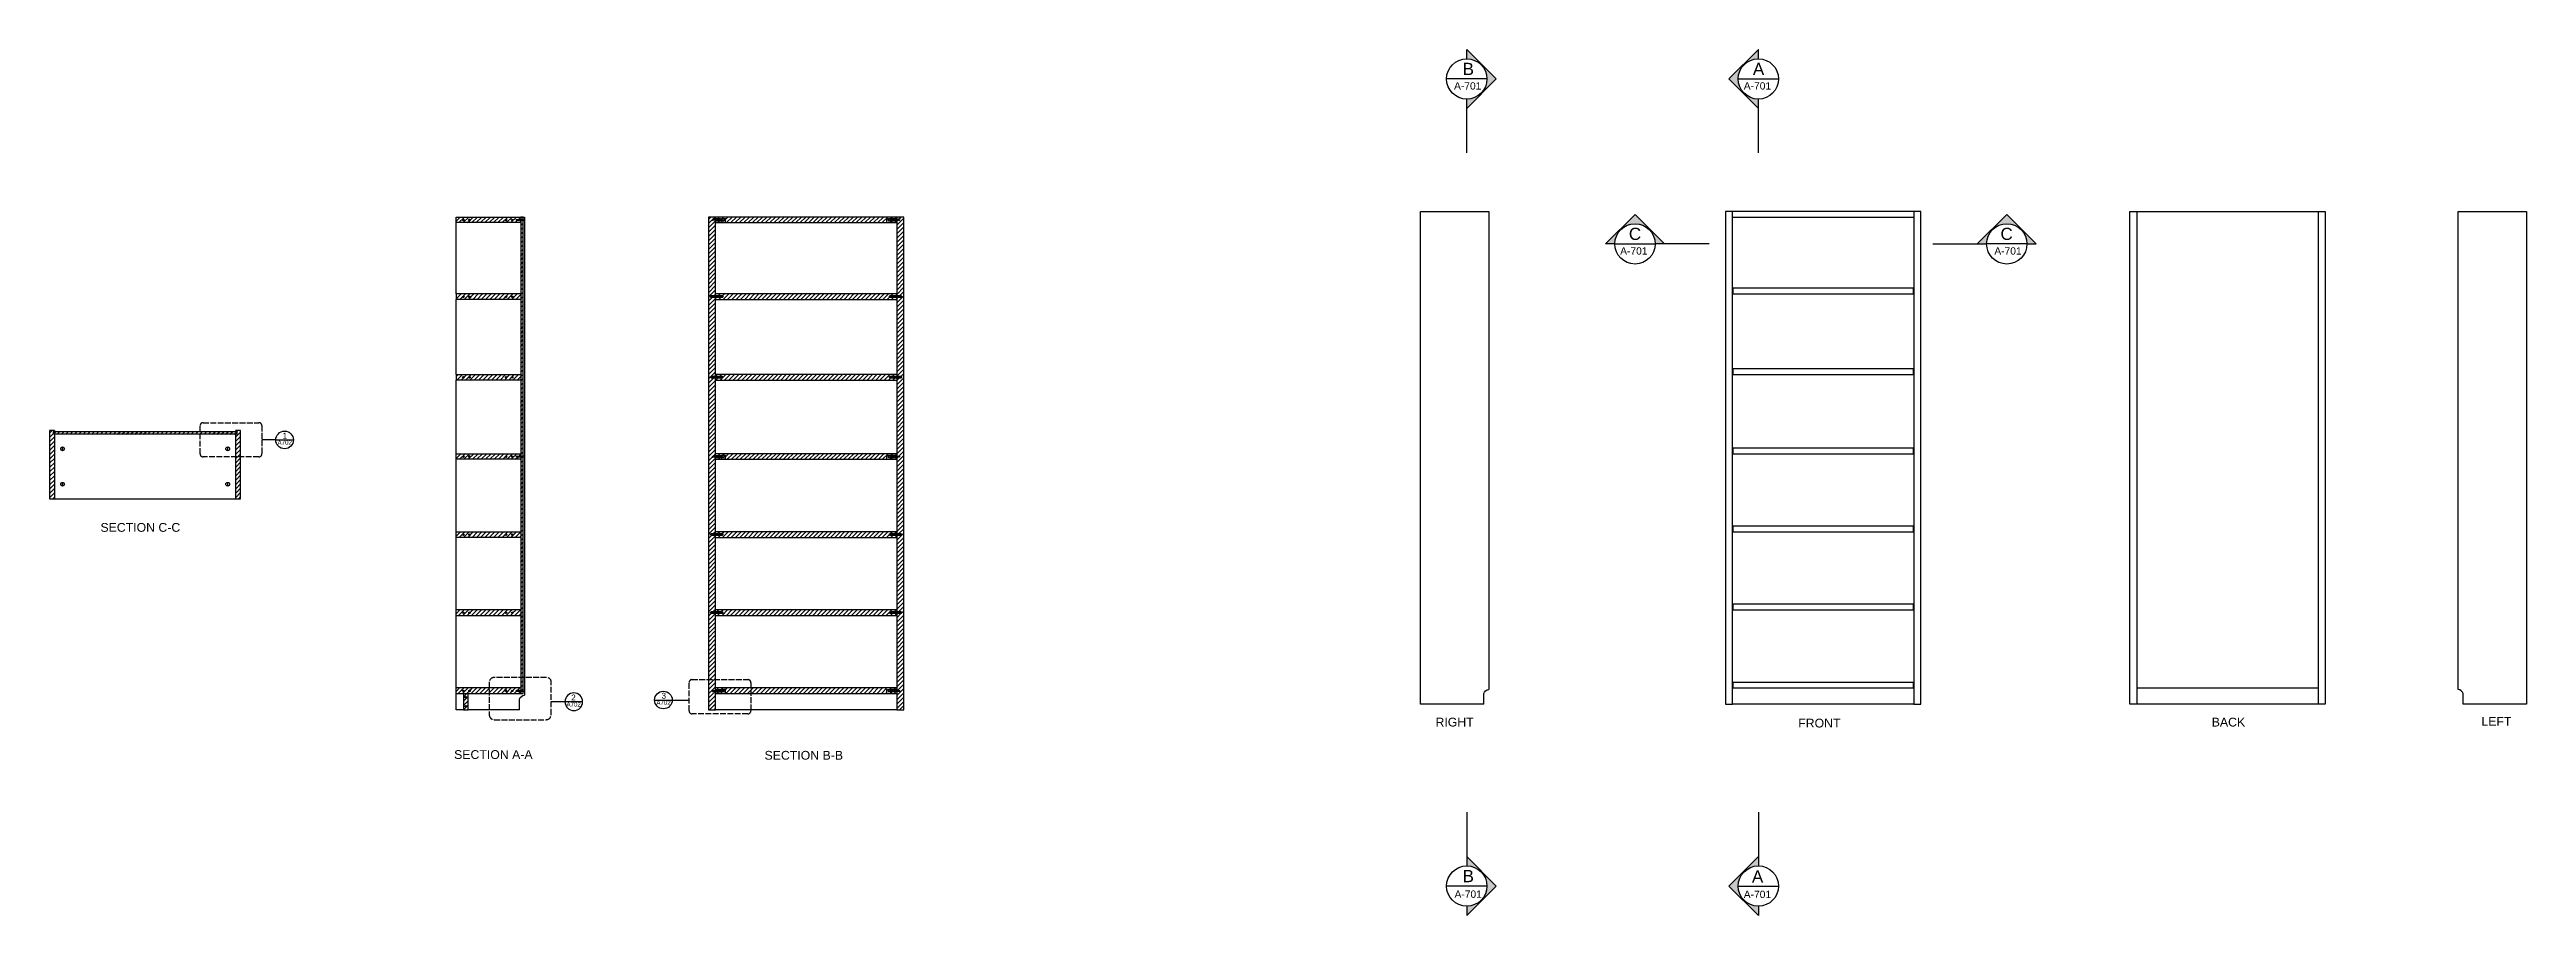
# Model space of a CAD drawing. Header units: millimetres. Extents: x 511 to 2734, y -757 to 739.
# Drawn here: x 511 to 1526, y 148 to 503 of the extents above; entities that cross this region are included whole.
import ezdxf

# ---------------------------------------------------------------- set-up
doc = ezdxf.new("R2010")
doc.units = ezdxf.units.MM
doc.header["$MEASUREMENT"] = 0
doc.linetypes.add('ACAD_ISO02W100', pattern=[15, 12, -3])
doc.linetypes.add('ACAD_ISO04W100', pattern=[30, 24, -3, 0, -3])
for name, color, linetype in [('A-LINE', 200, 'Continuous'), ('A-SECT-LINE', 5, 'Continuous'), ('A-SECTION', 254, 'Continuous'), ('A-SECTION-1', 253, 'Continuous'), ('A-SECTION-2', 252, 'Continuous'), ('DETAILS', 2, 'Continuous'), ('G-ANNO-LOGO', 3, 'Continuous'), ('G-ANNO-SIMBOLS', 4, 'Continuous'), ('G-ANNO-TEXT', 3, 'Continuous'), ('LINE', 4, 'Continuous')]:
    doc.layers.add(name, color=color, linetype=linetype)
doc.styles.add('ARIAL', font='arial.ttf')
doc.styles.add('ARIAL-BOLD', font='')
doc.styles.get("Standard").update_dxf_attribs({"font": 'arial.ttf'})
doc.styles.get('ARIAL-BOLD').set_extended_font_data('Arial', bold=True)

msp = doc.modelspace()

# ---------------------------------------------------------------- texts
at = {"layer": 'G-ANNO-LOGO'}
for s, width, insert, char_height, attachment_point, rotation in [('B', 187.459, (1090, 492.1), 5, 7, 360), ('A', 187.459, (1213.5, 492.1), 5, 9, 0), ('A-701', 295.553, (1086.5, 486.1), 3, 7, 360), ('A-701', 295.553, (1216.3, 486.1), 3, 9, 0), ('C', 187.459, (1163.1, 429.5), 5, 3, 360), ('C', 187.459, (1310.2, 429.5), 5, 1, 0), ('A-701', 295.553, (1165.7, 421.5), 3, 3, 360), ('A-701', 295.553, (1307.7, 421.5), 3, 1, 0), ('B', 187.459, (1090, 166.3), 5, 1, 0), ('A', 187.459, (1213.1, 166.1), 5, 3, 360), ('A-701', 295.553, (1086.7, 157.9), 3, 1, 0), ('A-701', 295.553, (1216.3, 157.8), 3, 3, 360)]:
    msp.add_mtext_dynamic_manual_height_columns(s, width=width, gutter_width=12.5, heights=[0], dxfattribs=dict(at, insert=insert, char_height=char_height, attachment_point=attachment_point, rotation=rotation))
at = {"layer": 'G-ANNO-SIMBOLS', "char_height": 2.41, "style": 'ARIAL'}
for s, insert, attachment_point in [('1', (606.9, 345.5), 1), ('2', (726.9, 238.2), 3), ('3', (762, 238.9), 1)]:
    msp.add_mtext_dynamic_manual_height_columns(s, width=2.741, gutter_width=2.5, heights=[0], dxfattribs=dict(at, insert=insert, attachment_point=attachment_point))
at = {"layer": 'G-ANNO-SIMBOLS', "char_height": 1.81}
for insert, attachment_point in [((604.8, 342.4), 1), ((729, 235.1), 3), ((759.9, 235.8), 1)]:
    msp.add_mtext_dynamic_manual_height_columns('A702', width=1.705, gutter_width=12.5, heights=[0], dxfattribs=dict(at, insert=insert, attachment_point=attachment_point))
at = {"layer": 'G-ANNO-TEXT', "linetype": 'ACAD_ISO02W100', "insert": (532.3, 308.5), "char_height": 3.6, "attachment_point": 1, "style": 'ARIAL-BOLD'}
msp.add_mtext_dynamic_manual_height_columns('{\\fArial|b0|i0|c0|p34;SECTION C-C}', width=109.763, gutter_width=367.7, heights=[0], dxfattribs=at)
at = {"layer": 'G-ANNO-TEXT', "char_height": 3.6, "attachment_point": 1, "style": 'ARIAL-BOLD'}
for s, width, heights, insert in [('{\\fArial|b0|i0|c0|p34;RIGHT}', 32.521, [0], (1078.9, 228.7)), ('{\\fArial|b0|i0|c0|p34;BACK}', 102.034, [0], (1396.7, 228.7)), ('{\\fArial|b0|i0|c0|p34;LEFT}', 76.222, [0], (1507.1, 229)), ('{\\fArial|b0|i0|c0|p34;SECTION A-A}', 111.061, [3.73], (677.1, 215.4)), ('{\\fArial|b0|i0|c0|p34;SECTION B-B}', 262.629, [0], (804.2, 215.1))]:
    msp.add_mtext_dynamic_manual_height_columns(s, width=width, gutter_width=367.7, heights=heights, dxfattribs=dict(at, insert=insert))
at = {"layer": 'G-ANNO-TEXT', "color": 177, "true_color": 0x293189, "insert": (1227.4, 228.3), "char_height": 3.6, "attachment_point": 1, "style": 'ARIAL-BOLD'}
msp.add_mtext_dynamic_manual_height_columns('{\\fArial|b0|i0|c0|p34;\\C256;FRONT}', width=55.727, gutter_width=367.7, heights=[0], dxfattribs=at)

# ---------------------------------------------------------------- blocks, each defined once
blk = doc.blocks.new('tassello legno')
for p, q in [((1660, 607), (1661, 608)), ((1660, 607), (1666, 607)), ((1660, 607), (1660, 560)), ((1661, 558), (1660, 560)), ((1660, 560), (1666, 560)), ((1665, 558), (1661, 558)), ((1666, 607), (1665, 608)), ((1665, 558), (1666, 560)), ((1666, 560), (1666, 607))]:
    blk.add_line(p, q)
at = {"linetype": 'Continuous'}
blk.add_line((1661, 608), (1665, 608), dxfattribs=at)
blk = doc.blocks.new('TASSELLO circonferenza')
at = {"layer": 'DETAILS', "linetype": 'Continuous'}
for radius in [0.3, 0.201]:
    blk.add_circle((1485.3, -73.7), radius, dxfattribs=at)
blk = doc.blocks.new('SIMBOL')
at = {"layer": 'G-ANNO-SIMBOLS'}
blk.add_line((500.64, 236.19), (494.64, 236.19), dxfattribs=at)
blk.add_circle((497.64, 236.19), 3, dxfattribs=at)
blk = doc.blocks.new('vite mensole')
at = {"layer": 'DETAILS'}
for p, q in [((636.7, 367.8), (636.1, 367.8)), ((636.1, 367.8), (636.1, 367.6)), ((636.7, 367.6), (636.1, 367.6)), ((636.8, 367.2), (636.1, 367.2)), ((636.1, 365), (636.1, 367.2)), ((636.4, 367.1), (636.1, 367.1)), ((636.1, 367.1), (636.1, 365)), ((636.2, 367.2), (636.2, 367.6)), ((636.6, 367.2), (636.2, 367.2)), ((636.4, 367.1), (636.4, 365)), ((636.8, 367.1), (636.5, 367.1)), ((636.5, 367.1), (636.5, 365)), ((636.6, 367.2), (636.6, 367.6)), ((636.7, 367.8), (636.7, 367.6)), ((636.7, 367.1), (636.7, 365)), ((636.8, 367.2), (636.8, 365)), ((636.8, 365), (636.1, 365)), ((636.4, 365), (636.1, 365)), ((636.2, 363.9), (636.2, 365)), ((636.6, 365), (636.2, 364.9)), ((636.6, 364.8), (636.2, 364.7)), ((636.6, 364.7), (636.2, 364.6)), ((636.6, 364.5), (636.2, 364.4)), ((636.6, 364.4), (636.2, 364.3)), ((636.6, 364.2), (636.2, 364.1)), ((636.6, 364.1), (636.2, 364)), ((636.6, 363.9), (636.3, 363.8)), ((636.6, 363.8), (636.3, 363.8)), ((636.8, 365), (636.5, 365)), ((636.6, 365), (636.6, 363.9))]:
    blk.add_line(p, q, dxfattribs=at)
for centre, start, end in [((636.3, 363.9), 180, 270), ((636.6, 363.9), 270, 360)]:
    blk.add_arc(centre, 0.05, start, end, dxfattribs=at)
blk = doc.blocks.new('fermavite')
at = {"layer": 'DETAILS'}
for p, q in [((854.2, 238.6), (854.2, 240.2)), ((854.2, 240.2), (855.8, 240.2)), ((854.2, 238.6), (855.8, 238.6)), ((854.8, 240), (854.8, 239.5)), ((855.7, 240.1), (854.9, 240.1)), ((854.9, 239.4), (855.7, 239.4)), ((855.7, 240.1), (855.7, 240)), ((855.7, 240), (855.8, 240)), ((855.7, 239.4), (855.7, 239.5)), ((855.7, 239.5), (855.8, 239.5)), ((855.8, 240), (855.8, 240.2)), ((855.8, 239.5), (855.8, 238.6))]:
    blk.add_line(p, q, dxfattribs=at)
for centre, start, end in [((854.9, 240), 90, 180), ((854.9, 239.5), 180, 270)]:
    blk.add_arc(centre, 0.1, start, end, dxfattribs=at)

# ---------------------------------------------------------------- hatches: boundary and pattern name
at = {"layer": 'A-SECTION'}
h = msp.add_hatch(dxfattribs=at)
h.set_pattern_fill('ANSI31', color=256, scale=10)
edge = h.paths.add_edge_path(flags=16)
edge.add_arc((683.4, 432.7), 0.3, 0, 360)
edge = h.paths.add_edge_path(flags=16)
edge.add_arc((680.9, 432.7), 0.3, 0, 360)
edge = h.paths.add_edge_path(flags=16)
edge.add_arc((698.4, 432.7), 0.3, 0, 360)
edge = h.paths.add_edge_path(flags=16)
edge.add_arc((700.9, 432.7), 0.3, 0, 360)
h.paths.add_polyline_path([(677.9, 402.4), (677.9, 400.1), (704.4, 400.1), (704.4, 402.4)])
edge = h.paths.add_edge_path(flags=16)
edge.add_arc((698.4, 401.2), 0.3, 0, 360)
edge = h.paths.add_edge_path(flags=16)
edge.add_arc((683.4, 401.2), 0.3, 0, 360)
edge = h.paths.add_edge_path(flags=16)
edge.add_arc((700.9, 401.2), 0.3, 0, 360)
edge = h.paths.add_edge_path(flags=16)
edge.add_arc((680.9, 401.2), 0.3, 0, 360)
h.paths.add_polyline_path([(703.4, 432.6), (703.3, 432.6), (703.3, 432.8), (703.4, 432.8)])
h.paths.add_polyline_path([(703.2, 432.8), (703.3, 432.8), (703.3, 432.6), (703.2, 432.6)])
h.paths.add_polyline_path([(703.1, 432.8), (703.2, 432.8), (703.2, 432.6), (703.1, 432.6)])
h.paths.add_polyline_path([(703, 432.8), (703.1, 432.8), (703.1, 432.6), (703, 432.6)])
h.paths.add_polyline_path([(677.9, 433.9), (677.9, 431.6), (704.4, 431.6), (704.4, 433.9)])
h = msp.add_hatch(dxfattribs=at)
h.set_pattern_fill('ANSI31', color=256, scale=10)
h.paths.add_polyline_path([(784.1, 367.9), (782.1, 367.9), (782.1, 368.4), (782.2, 368.5), (784.1, 368.5), (784.1, 400.9), (782.1, 400.9), (782.1, 401.4), (782.2, 401.5), (784.1, 401.5), (784.1, 432.5), (782.9, 432.5), (782.9, 433), (782.9, 432.9), (784.1, 432.9), (784.1, 433.9), (781.2, 433.9), (781.2, 231.9), (784.1, 231.9), (784.1, 239.5), (782.9, 239.5), (782.9, 239.9), (783, 239.9), (784.1, 239.9), (784.1, 271.4), (782.1, 271.4), (782.1, 271.9), (782.2, 272), (784.1, 272), (784.1, 303.4), (782.1, 303.4), (782.1, 303.9), (782.2, 304), (784.1, 304), (784.1, 335.5), (782.9, 335.5), (782.9, 336), (782.9, 335.9), (784.1, 335.9)])
h = msp.add_hatch(dxfattribs=at)
h.set_pattern_fill('ANSI31', color=256, scale=10)
h.paths.add_polyline_path([(861.2, 433.9), (858.3, 433.9), (858.3, 432.9), (859.5, 432.9), (859.5, 432.5), (858.3, 432.5), (858.3, 401.5), (860.3, 401.5), (860.3, 400.9), (858.3, 400.9), (858.3, 368.5), (860.3, 368.5), (860.3, 367.9), (858.3, 367.9), (858.3, 335.9), (859.5, 335.9), (859.5, 335.5), (858.3, 335.5), (858.3, 304), (860.3, 304), (860.3, 303.4), (858.3, 303.4), (858.3, 272), (860.3, 272), (860.3, 271.4), (858.3, 271.4), (858.3, 239.9), (860.3, 239.9), (860.2, 240), (859.5, 240), (859.5, 239.5), (859.4, 239.5), (859.5, 239.5), (858.3, 239.5), (858.3, 231.9), (861.2, 231.9)])
h = msp.add_hatch(dxfattribs=at)
h.set_pattern_fill('ANSI31', color=256, scale=10)
h.paths.add_polyline_path([(704.4, 369.4), (677.9, 369.4), (677.9, 367.1), (704.4, 367.1)])
edge = h.paths.add_edge_path(flags=16)
edge.add_arc((683.4, 368.2), 0.3, 0, 360)
edge = h.paths.add_edge_path(flags=16)
edge.add_arc((680.9, 368.2), 0.3, 0, 360)
edge = h.paths.add_edge_path(flags=16)
edge.add_arc((698.4, 368.2), 0.3, 0, 360)
edge = h.paths.add_edge_path(flags=16)
edge.add_arc((700.9, 368.2), 0.348, 0, 360)
h = msp.add_hatch(dxfattribs=at)
h.set_pattern_fill('ANSI31', color=256, scale=10)
edge = h.paths.add_edge_path(flags=16)
edge.add_arc((698.4, 335.7), 0.3, 0, 360)
edge = h.paths.add_edge_path(flags=16)
edge.add_arc((700.9, 335.7), 0.3, 0, 360)
edge = h.paths.add_edge_path(flags=16)
edge.add_arc((683.4, 335.7), 0.3, 0, 360)
edge = h.paths.add_edge_path(flags=16)
edge.add_arc((680.9, 335.7), 0.3, 0, 360)
h.paths.add_polyline_path([(704.4, 304.9), (677.9, 304.9), (677.9, 302.6), (704.4, 302.6)])
edge = h.paths.add_edge_path(flags=16)
edge.add_arc((683.4, 303.7), 0.3, 0, 360)
edge = h.paths.add_edge_path(flags=16)
edge.add_arc((698.4, 303.7), 0.3, 0, 360)
edge = h.paths.add_edge_path(flags=16)
edge.add_arc((680.9, 303.7), 0.3, 0, 360)
edge = h.paths.add_edge_path(flags=16)
edge.add_arc((700.9, 303.7), 0.3, 0, 360)
h.paths.add_polyline_path([(703.5, 335.6), (703.5, 335.8), (703.6, 335.8), (703.6, 335.6)])
h.paths.add_polyline_path([(703.4, 335.8), (703.5, 335.8), (703.5, 335.6), (703.4, 335.6)])
h.paths.add_polyline_path([(703.3, 335.8), (703.4, 335.8), (703.4, 335.6), (703.3, 335.6)])
h.paths.add_polyline_path([(703.2, 335.8), (703.3, 335.8), (703.3, 335.6), (703.2, 335.6)])
h.paths.add_polyline_path([(704.4, 336.9), (677.9, 336.9), (677.9, 334.6), (704.4, 334.6)])
h = msp.add_hatch(dxfattribs=at)
h.set_pattern_fill('ANSI31', color=256, scale=10)
h.paths.add_polyline_path([(704.4, 272.9), (677.9, 272.9), (677.9, 270.6), (704.4, 270.6)])
edge = h.paths.add_edge_path(flags=16)
edge.add_arc((698.4, 271.7), 0.3, 0, 360)
edge = h.paths.add_edge_path(flags=16)
edge.add_arc((683.4, 271.7), 0.3, 0, 360)
edge = h.paths.add_edge_path(flags=16)
edge.add_arc((700.9, 271.7), 0.3, 0, 360)
edge = h.paths.add_edge_path(flags=16)
edge.add_arc((680.9, 271.7), 0.3, 0, 360)
h.paths.add_polyline_path([(704.4, 240.9), (677.9, 240.9), (677.9, 238.6), (704.4, 238.6)])
edge = h.paths.add_edge_path(flags=16)
edge.add_arc((698.4, 239.7), 0.3, 0, 360)
edge = h.paths.add_edge_path(flags=16)
edge.add_arc((683.4, 239.7), 0.3, 0, 360)
edge = h.paths.add_edge_path(flags=16)
edge.add_arc((700.9, 239.7), 0.3, 0, 360)
edge = h.paths.add_edge_path(flags=16)
edge.add_arc((680.9, 239.7), 0.3, 0, 360)
at = {"layer": 'A-SECTION-1', "linetype": 'ACAD_ISO02W100'}
h = msp.add_hatch(dxfattribs=at)
h.set_pattern_fill('ANSI31', color=256, scale=10)
h.paths.add_polyline_path([(705.4, 433.9), (704.4, 433.9), (704.4, 432.8), (705.3, 432.8, 0.300909), (705.4, 432.9), (705.4, 433.1)])
h = msp.add_hatch(dxfattribs=at)
h.set_pattern_fill('ANSI31', color=256, scale=10)
edge = h.paths.add_edge_path()
edge.add_line((704.5, 239.8), (704.8, 239.8))
edge.add_line((704.8, 239.8), (704.8, 239.6))
edge.add_line((704.8, 239.6), (705.3, 239.6))
edge.add_arc((705.3, 239.5), 0.1, 23.012, 90, ccw=False)
edge.add_line((705.4, 239.6), (705.4, 239.3))
edge.add_line((705.4, 239.3), (705.4, 335.3))
edge.add_line((705.4, 335.3), (705.4, 335.6))
edge.add_arc((705.3, 335.5), 0.1, 23.012, 90)
edge.add_line((705.3, 335.6), (705, 335.6))
edge.add_line((705, 335.6), (705, 335.8))
edge.add_line((705, 335.8), (705.3, 335.8))
edge.add_arc((705.3, 335.9), 0.1, 270, 336.988)
edge.add_line((705.4, 335.9), (705.4, 336.1))
edge.add_line((705.4, 336.1), (705.4, 432.3))
edge.add_line((705.4, 432.3), (705.4, 432.6))
edge.add_arc((705.3, 432.5), 0.1, 23.012, 111.2458)
edge.add_line((705.2, 432.6), (705.2, 432.6))
edge.add_line((705.2, 432.6), (704.4, 432.6))
edge.add_line((704.4, 432.6), (704.4, 239.6))
edge.add_line((704.4, 239.6), (704.5, 239.6))
edge.add_line((704.5, 239.6), (704.5, 239.8))
at = {"layer": 'A-SECTION-1'}
h = msp.add_hatch(dxfattribs=at)
h.set_pattern_fill('ANSI31', color=256, scale=10)
h.paths.add_polyline_path([(784.1, 402.4), (784.1, 401.5), (787, 401.5), (787.1, 401.4), (787.1, 401), (787, 400.9), (784.1, 400.9), (784.1, 400.1), (858.3, 400.1), (858.3, 400.9), (855.5, 400.9), (855.3, 401), (855.3, 401.4), (855.5, 401.5), (858.3, 401.5), (858.3, 402.4)])
h.paths.add_polyline_path([(784.1, 433.9), (784.1, 433.2), (786.3, 433.2), (786.7, 433.2), (788.2, 433.2), (788.2, 431.6), (786.6, 431.6), (786.6, 432.3), (784.1, 432.3), (784.1, 431.6), (858.3, 431.6), (858.3, 432.3), (855.8, 432.3), (855.8, 431.6), (854.2, 431.6), (854.2, 433), (854.2, 433.2), (855.7, 433.2), (856.1, 433.2), (856.1, 433.2), (858.3, 433.2), (858.3, 433.9)])
h.paths.add_polyline_path([(858.3, 367.1), (858.3, 367.9), (855.5, 367.9), (855.3, 368), (855.3, 368.4), (855.5, 368.5), (858.3, 368.5), (858.3, 369.4), (784.1, 369.4), (784.1, 368.5), (787, 368.5), (787.1, 368.4), (787.1, 368), (787, 367.9), (784.1, 367.9), (784.1, 367.1)])
h.paths.add_polyline_path([(784.1, 336.9), (784.1, 336.2), (788.2, 336.2), (788.2, 334.6), (786.6, 334.6), (786.6, 335.3), (784.1, 335.3), (784.1, 334.6), (858.3, 334.6), (858.3, 335.3), (855.8, 335.3), (855.8, 334.6), (854.2, 334.6), (854.2, 336.2), (858.3, 336.2), (858.3, 336.9)])
h.paths.add_polyline_path([(858.3, 302.6), (858.3, 303.4), (855.5, 303.4), (855.3, 303.5), (855.3, 303.9), (855.5, 304), (858.3, 304), (858.3, 304.9), (784.1, 304.9), (784.1, 304), (787, 304), (787.1, 303.9), (787.1, 303.5), (787, 303.4), (784.1, 303.4), (784.1, 302.6)])
h.paths.add_polyline_path([(858.3, 270.6), (858.3, 271.4), (855.5, 271.4), (855.3, 271.5), (855.3, 271.9), (855.5, 272), (858.3, 272), (858.3, 272.9), (784.1, 272.9), (784.1, 272), (787, 272), (787.1, 271.9), (787.1, 271.5), (787, 271.4), (784.1, 271.4), (784.1, 270.6)])
h.paths.add_polyline_path([(858.3, 238.6), (858.3, 239.3), (855.8, 239.3), (855.8, 238.6), (854.2, 238.6), (854.2, 239.3), (854.2, 240.2), (858.3, 240.2), (858.3, 240.9), (784.1, 240.9), (784.1, 240.2), (788.2, 240.2), (788.2, 238.6), (786.6, 238.6), (786.6, 239.3), (784.1, 239.3), (784.1, 238.6)])
h = msp.add_hatch(dxfattribs=at)
h.set_pattern_fill('ANSI31', color=256, scale=10)
h.paths.add_polyline_path([(589.7, 335.6), (587.7, 335.6), (587.7, 321.7), (587.7, 318.4), (589.7, 318.4)])
h.paths.add_polyline_path([(589.7, 346.4), (587.7, 346.4), (587.7, 345.9), (588.2, 345.9), (588.2, 344.9), (587.7, 344.9), (587.7, 335.6), (589.7, 335.6)])
h.paths.add_polyline_path([(513.5, 344.9), (513, 344.9), (513, 345.9), (513.5, 345.9), (513.5, 346.4), (511.5, 346.4), (511.5, 318.4), (513.5, 318.4)])
h = msp.add_hatch(dxfattribs=at)
h.set_pattern_fill('ANSI31', color=256, scale=10)
h.paths.add_polyline_path([(682.9, 238.6), (680.9, 238.6), (680.9, 231.9), (682.9, 231.9)])
edge = h.paths.add_edge_path(flags=16)
edge.add_arc((681.9, 237.1), 0.3, 0, 360)
edge = h.paths.add_edge_path(flags=16)
edge.add_arc((681.9, 233.4), 0.3, 0, 360)
at = {"layer": 'A-SECTION-1', "linetype": 'ACAD_ISO02W100'}
h = msp.add_hatch(dxfattribs=at)
h.set_pattern_fill('ANSI31', color=256, scale=10)
h.paths.add_polyline_path([(705.4, 239.3), (705.4, 239.6, 0.300909), (705.3, 239.6), (704.4, 239.6), (704.4, 238.6), (705.4, 238.6)])
at = {"layer": 'A-SECTION-2'}
h = msp.add_hatch(dxfattribs=at)
h.set_pattern_fill('ANSI31', color=256, scale=10, angle=-3e-14)
h.paths.add_polyline_path([(513, 345.9), (513, 344.9), (588.2, 344.9), (588.2, 345.9)])
at = {"layer": 'G-ANNO-LOGO'}
h = msp.add_hatch(color=256, dxfattribs=at)
h.dxf.hatch_style = 1
h.paths.add_polyline_path([(1091.7, 498.8), (1091.7, 502.6), (1103.8, 490.5), (1091.7, 478.4), (1091.7, 482.2, 1)])
h = msp.add_hatch(color=256, dxfattribs=at)
h.dxf.hatch_style = 1
h.paths.add_polyline_path([(1211.1, 498.8), (1211.1, 502.6), (1199, 490.5), (1211.1, 478.4), (1211.1, 482.2, -1)])
h = msp.add_hatch(color=256, dxfattribs=at)
h.dxf.hatch_style = 1
h.paths.add_polyline_path([(1152.4, 422.9), (1148.5, 422.9), (1160.6, 434.9), (1172.7, 422.9), (1168.9, 422.9, 1)])
h = msp.add_hatch(color=256, dxfattribs=at)
h.dxf.hatch_style = 1
h.paths.add_polyline_path([(1321, 422.9), (1324.8, 422.9), (1312.8, 434.9), (1300.7, 422.9), (1304.5, 422.9, -1)])
h = msp.add_hatch(color=256, dxfattribs=at)
h.dxf.hatch_style = 1
h.paths.add_polyline_path([(1091.7, 151.4), (1091.7, 147.6), (1103.8, 159.7), (1091.7, 171.8), (1091.7, 168, -1)])
h = msp.add_hatch(color=256, dxfattribs=at)
h.dxf.hatch_style = 1
h.paths.add_polyline_path([(1211.1, 151.4), (1211.1, 147.6), (1199, 159.7), (1211.1, 171.8), (1211.1, 168, 1)])

# ---------------------------------------------------------------- linework, layer by layer
for p, q in [((1277.6, 436.2), (1197.6, 436.2)), ((1197.6, 436.2), (1197.6, 234.2)), ((1200.5, 234.2), (1200.5, 436.2)), ((1274.7, 436.2), (1274.7, 234.2)), ((1277.6, 234.2), (1277.6, 436.2)), ((1366.1, 436.2), (1366.1, 234.2)), ((1440.4, 234.2), (1440.4, 436.2)), ((1200.5, 433.9), (1274.7, 433.9)), ((1200.6, 404.7), (1200.6, 402.4)), ((1274.6, 404.7), (1200.6, 404.7)), ((1200.6, 402.4), (1274.6, 402.4)), ((1274.6, 402.4), (1274.6, 404.7)), ((1274.6, 371.7), (1200.6, 371.7)), ((1200.6, 371.7), (1200.6, 369.4)), ((1200.6, 369.4), (1274.6, 369.4)), ((1274.6, 369.4), (1274.6, 371.7)), ((1274.6, 339.2), (1200.6, 339.2)), ((1200.6, 339.2), (1200.6, 336.9)), ((1200.6, 336.9), (1274.6, 336.9)), ((1274.6, 336.9), (1274.6, 339.2)), ((1274.6, 307.2), (1200.6, 307.2)), ((1200.6, 307.2), (1200.6, 304.9)), ((1200.6, 304.9), (1274.6, 304.9)), ((1274.6, 304.9), (1274.6, 307.2)), ((1274.6, 275.2), (1200.6, 275.2)), ((1200.6, 275.2), (1200.6, 272.9)), ((1274.6, 272.9), (1274.6, 275.2)), ((1200.6, 272.9), (1274.6, 272.9)), ((1197.6, 234.2), (1200.5, 234.2)), ((1274.7, 234.2), (1200.5, 234.2)), ((1274.6, 243.2), (1200.6, 243.2)), ((1200.6, 243.2), (1200.6, 240.9)), ((1200.6, 240.9), (1274.6, 240.9)), ((1274.6, 240.9), (1274.6, 243.2)), ((1274.7, 234.2), (1277.6, 234.2)), ((1366.1, 240.9), (1440.4, 240.9))]:
    msp.add_line(p, q)
for points in [[(1072.7, 436.2), (1100.7, 436.2), (1100.7, 240.2)], [(1098.7, 234.2), (1072.7, 234.2), (1072.7, 436.2)], [(1363.2, 436.2), (1443.2, 436.2), (1443.2, 234.2), (1363.2, 234.2), (1363.2, 436.2)], [(1497.6, 436.2), (1525.6, 436.2), (1525.6, 234.2), (1499.6, 234.2)], [(1497.6, 240.2), (1497.6, 436.2)]]:
    msp.add_lwpolyline(points)
for points in [[(1098.7, 234.2), (1098.7, 238.6, -0.332846), (1100.7, 240.2, 1.268674)], [(1499.6, 234.2), (1499.6, 238.6, 0.332846), (1497.6, 240.2, -1.268674)]]:
    msp.add_lwpolyline(points, format="xyb")
at = {"layer": 'A-LINE'}
for p, q in [((677.9, 402.4), (677.9, 431.6)), ((705.9, 433.9), (705.9, 237.9)), ((677.9, 369.4), (677.9, 400.1)), ((677.9, 336.9), (677.9, 367.1)), ((677.9, 304.9), (677.9, 334.6)), ((513.5, 318.4), (587.7, 318.4)), ((677.9, 272.9), (677.9, 302.6)), ((677.9, 240.9), (677.9, 270.6)), ((677.9, 231.9), (677.9, 238.6)), ((680.9, 231.9), (677.9, 231.9)), ((858.3, 231.9), (784.1, 231.9))]:
    msp.add_line(p, q, dxfattribs=at)
at = {"layer": 'A-LINE', "linetype": 'ACAD_ISO04W100'}
msp.add_line((705.4, 433.9), (705.9, 433.9), dxfattribs=at)
at = {"layer": 'A-LINE'}
msp.add_lwpolyline([(703.9, 231.9), (703.9, 236.3, -0.332846), (705.9, 237.9, 1.268674)], format="xyb", dxfattribs=at)
msp.add_lwpolyline([(703.9, 231.9), (682.9, 231.9)], dxfattribs=at)
at = {"layer": 'A-SECT-LINE'}
for p, q in [((677.9, 433.9), (705.4, 433.9)), ((677.9, 431.6), (677.9, 433.9)), ((704.4, 431.6), (677.9, 431.6)), ((861.2, 433.9), (781.2, 433.9)), ((781.2, 433.9), (781.2, 231.9)), ((784.1, 433), (784.1, 433.9)), ((784.1, 433.2), (786.6, 433.2)), ((784.1, 401.5), (784.1, 432.4)), ((784.1, 432.3), (786.6, 432.3)), ((784.1, 431.6), (858.3, 431.6)), ((787, 433.2), (787, 433.2)), ((858.3, 433.2), (855.8, 433.2)), ((858.3, 432.3), (855.8, 432.3)), ((858.3, 433.9), (858.3, 433)), ((858.3, 432.4), (858.3, 401.5)), ((861.2, 231.9), (861.2, 433.9)), ((704.4, 402.4), (677.9, 402.4)), ((704.4, 400.1), (677.9, 400.1)), ((858.3, 402.4), (784.1, 402.4)), ((784.1, 368.5), (784.1, 400.9)), ((784.1, 400.1), (858.3, 400.1)), ((858.3, 400.9), (858.3, 368.5)), ((677.9, 369.4), (704.4, 369.4)), ((704.4, 367.1), (677.9, 367.1)), ((858.3, 369.4), (784.1, 369.4)), ((784.1, 336), (784.1, 367.9)), ((784.1, 367.1), (858.3, 367.1)), ((858.3, 367.9), (858.3, 336)), ((511.5, 346.4), (511.5, 318.4)), ((513.5, 346.4), (511.5, 346.4)), ((588.2, 345.9), (513, 345.9)), ((513, 345.9), (513, 344.9)), ((588.2, 344.9), (513, 344.9)), ((513.5, 346.4), (513.5, 345.9)), ((513.5, 344.9), (513.5, 318.4)), ((587.7, 345.9), (587.7, 346.4)), ((589.7, 346.4), (587.7, 346.4)), ((587.7, 318.4), (587.7, 344.9)), ((588.2, 345.9), (588.2, 344.9)), ((589.7, 318.4), (589.7, 346.4)), ((587.7, 321.7), (587.7, 341.1)), ((677.9, 336.9), (704.4, 336.9)), ((858.3, 336.9), (784.1, 336.9)), ((784.1, 336.2), (786.6, 336.2)), ((784.1, 304), (784.1, 335.4)), ((784.1, 335.3), (786.6, 335.3)), ((858.3, 336.2), (855.4, 336.2)), ((855.4, 336.2), (855.4, 336.2)), ((858.3, 335.3), (855.8, 335.3)), ((858.3, 335.4), (858.3, 304)), ((704.4, 334.6), (677.9, 334.6)), ((784.1, 334.6), (858.3, 334.6)), ((511.5, 318.4), (513.5, 318.4)), ((587.7, 318.4), (587.7, 321.1)), ((587.7, 318.4), (589.7, 318.4)), ((677.9, 304.9), (704.4, 304.9)), ((858.3, 304.9), (784.1, 304.9)), ((704.4, 302.6), (677.9, 302.6)), ((784.1, 272), (784.1, 303.4)), ((784.1, 302.6), (858.3, 302.6)), ((858.3, 303.4), (858.3, 272)), ((704.4, 272.9), (677.9, 272.9)), ((677.9, 270.6), (704.4, 270.6)), ((858.3, 272.9), (784.1, 272.9)), ((784.1, 240), (784.1, 271.4)), ((784.1, 270.6), (858.3, 270.6)), ((858.3, 271.4), (858.3, 240)), ((704.4, 240.9), (677.9, 240.9)), ((677.9, 238.6), (704.4, 238.6)), ((680.9, 238.6), (680.9, 231.9)), ((680.9, 238.6), (682.9, 238.6)), ((682.9, 231.9), (682.9, 238.6)), ((858.3, 240.9), (784.1, 240.9)), ((784.1, 240.2), (786.6, 240.2)), ((784.1, 231.9), (784.1, 239.4)), ((784.1, 239.3), (786.6, 239.3)), ((784.1, 238.6), (858.3, 238.6)), ((858.3, 240.2), (855.4, 240.2)), ((858.3, 239.3), (855.8, 239.3)), ((858.3, 239.4), (858.3, 231.9)), ((781.2, 231.9), (784.1, 231.9)), ((858.3, 231.9), (861.2, 231.9))]:
    msp.add_line(p, q, dxfattribs=at)
at = {"layer": 'A-SECT-LINE', "linetype": 'ACAD_ISO04W100'}
for p, q in [((677.9, 402.4), (677.9, 400.1)), ((677.9, 369.4), (677.9, 367.1)), ((677.9, 334.6), (677.9, 336.9)), ((677.9, 302.6), (677.9, 304.9)), ((677.9, 270.6), (677.9, 272.9)), ((677.9, 238.6), (677.9, 240.9)), ((680.9, 231.9), (682.9, 231.9))]:
    msp.add_line(p, q, dxfattribs=at)
at = {"layer": 'A-SECT-LINE'}
for points in [[(704.4, 239.6), (704.4, 238.6), (705.4, 238.6), (705.4, 433.9), (704.4, 433.9), (704.4, 432.8)], [(704.4, 432.6), (704.4, 335.8)], [(704.4, 335.6), (704.4, 239.8)]]:
    msp.add_lwpolyline(points, dxfattribs=at)
at = {"layer": 'DETAILS'}
for p, q in [((702.9, 432.6), (702.9, 432.8)), ((703, 432.6), (703, 432.8)), ((703.1, 432.6), (703.1, 432.8)), ((703.2, 432.6), (703.2, 432.8)), ((703.3, 432.6), (703.3, 432.8)), ((703.4, 432.6), (703.4, 432.8)), ((703.5, 432.6), (703.5, 432.8)), ((703.6, 432.6), (703.6, 432.8)), ((703.7, 432.6), (703.7, 432.8)), ((703.8, 432.6), (703.8, 432.8)), ((703.9, 432.6), (703.9, 432.8)), ((704, 432.6), (704, 432.8)), ((704.1, 432.6), (704.1, 432.8)), ((704.2, 432.6), (704.2, 432.8)), ((704.3, 432.6), (704.3, 432.8)), ((704.4, 432.6), (704.4, 432.8)), ((704.5, 432.6), (704.5, 432.8)), ((704.6, 432.6), (704.6, 432.8)), ((704.7, 432.6), (704.7, 432.8)), ((704.8, 432.6), (704.8, 432.8)), ((704.9, 432.6), (704.9, 432.8)), ((705, 432.6), (705, 432.8)), ((705.1, 432.6), (705.1, 432.8)), ((705.2, 432.6), (705.2, 432.8)), ((786.9, 401.4), (782.3, 401.4)), ((786.9, 401.3), (782.3, 401.3)), ((786.9, 401.2), (782.3, 401.2)), ((786.9, 401), (782.3, 401)), ((860.1, 401.4), (855.5, 401.4)), ((860.1, 401.3), (855.5, 401.3)), ((860.1, 401.2), (855.5, 401.2)), ((860.1, 401), (855.5, 401)), ((786.9, 368.4), (782.3, 368.4)), ((786.9, 368.3), (782.3, 368.3)), ((786.9, 368.1), (782.3, 368.1)), ((786.9, 368), (782.3, 368)), ((860.1, 368.4), (855.6, 368.4)), ((860.1, 368.3), (855.6, 368.3)), ((860.1, 368.2), (855.6, 368.2)), ((860.1, 368), (855.6, 368)), ((702.9, 335.6), (702.9, 335.8)), ((703, 335.6), (703, 335.8)), ((703.1, 335.6), (703.1, 335.8)), ((703.2, 335.6), (703.2, 335.8)), ((703.3, 335.6), (703.3, 335.8)), ((703.4, 335.6), (703.4, 335.8)), ((703.5, 335.6), (703.5, 335.8)), ((703.6, 335.6), (703.6, 335.8)), ((703.7, 335.6), (703.7, 335.8)), ((703.8, 335.6), (703.8, 335.8)), ((703.9, 335.6), (703.9, 335.8)), ((704, 335.6), (704, 335.8)), ((704.1, 335.6), (704.1, 335.8)), ((704.2, 335.6), (704.2, 335.8)), ((704.3, 335.6), (704.3, 335.8)), ((704.4, 335.6), (704.4, 335.8)), ((704.5, 335.6), (704.5, 335.8)), ((704.6, 335.6), (704.6, 335.8)), ((704.7, 335.6), (704.7, 335.8)), ((704.8, 335.6), (704.8, 335.8)), ((704.9, 335.6), (704.9, 335.8)), ((705, 335.6), (705, 335.8)), ((705.1, 335.6), (705.1, 335.8)), ((705.2, 335.6), (705.2, 335.8)), ((786.9, 303.9), (782.3, 303.9)), ((786.9, 303.8), (782.3, 303.8)), ((786.9, 303.7), (782.3, 303.7)), ((786.9, 303.5), (782.3, 303.5)), ((860.1, 303.9), (855.6, 303.9)), ((860.1, 303.8), (855.6, 303.8)), ((860.1, 303.7), (855.6, 303.7)), ((860.1, 303.5), (855.6, 303.5)), ((786.9, 271.9), (782.3, 271.9)), ((786.9, 271.8), (782.3, 271.8)), ((786.9, 271.7), (782.3, 271.7)), ((786.9, 271.5), (782.3, 271.5)), ((860.1, 271.9), (855.6, 271.9)), ((860.1, 271.8), (855.6, 271.8)), ((860.1, 271.7), (855.6, 271.7)), ((860.1, 271.5), (855.6, 271.5)), ((702.9, 239.6), (702.9, 239.8)), ((703, 239.6), (703, 239.8)), ((703.1, 239.6), (703.1, 239.8)), ((703.2, 239.6), (703.2, 239.8)), ((703.3, 239.6), (703.3, 239.8)), ((703.4, 239.6), (703.4, 239.8)), ((703.5, 239.6), (703.5, 239.8)), ((703.6, 239.6), (703.6, 239.8)), ((703.7, 239.6), (703.7, 239.8)), ((703.8, 239.6), (703.8, 239.8)), ((703.9, 239.6), (703.9, 239.8)), ((704, 239.6), (704, 239.8)), ((704.1, 239.6), (704.1, 239.8)), ((704.2, 239.6), (704.2, 239.8)), ((704.3, 239.6), (704.3, 239.8)), ((704.4, 239.6), (704.4, 239.8)), ((704.5, 239.6), (704.5, 239.8)), ((704.6, 239.6), (704.6, 239.8)), ((704.7, 239.6), (704.7, 239.8)), ((704.8, 239.6), (704.8, 239.8)), ((704.9, 239.6), (704.9, 239.8)), ((705, 239.6), (705, 239.8)), ((705.1, 239.6), (705.1, 239.8)), ((705.2, 239.6), (705.2, 239.8)), ((855.4, 239.4), (855.4, 239.4))]:
    msp.add_line(p, q, dxfattribs=at)
for points in [[(683.2, 432.7), (683.2, 432.6), (683.4, 432.6)], [(683.4, 432.7), (683.2, 432.7)], [(683.5, 432.9), (683.4, 432.9), (683.4, 432.7)], [(683.4, 432.6), (683.4, 432.4), (683.5, 432.4), (683.5, 432.6)], [(683.5, 432.7), (683.5, 432.9)], [(683.5, 432.6), (683.7, 432.6), (683.7, 432.7), (683.5, 432.7)], [(698.2, 432.7), (698.2, 432.6), (698.4, 432.6)], [(698.4, 432.7), (698.2, 432.7)], [(698.5, 432.9), (698.4, 432.9), (698.4, 432.7)], [(698.4, 432.6), (698.4, 432.4), (698.5, 432.4), (698.5, 432.6)], [(698.5, 432.7), (698.5, 432.9)], [(698.5, 432.6), (698.7, 432.6), (698.7, 432.7), (698.5, 432.7)], [(516.8, 339.4), (516.7, 339.4)], [(516.7, 339.4), (516.7, 338.7)], [(516.7, 338.6), (516.8, 338.6)], [(516.9, 338.5), (516.7, 338.5), (516.7, 338.4)], [(516.9, 338.7), (516.9, 339.4)], [(516.9, 338.4), (516.9, 338.4), (516.9, 338.5)], [(584.4, 339.4), (584.3, 339.4)], [(584.3, 339.4), (584.3, 338.7)], [(584.3, 338.6), (584.4, 338.6)], [(584.5, 338.5), (584.3, 338.5), (584.3, 338.4)], [(584.5, 338.7), (584.5, 339.4)], [(584.5, 338.4), (584.5, 338.4), (584.5, 338.5)], [(683.2, 335.8), (683.2, 335.7), (683.4, 335.7)], [(683.4, 335.8), (683.2, 335.8)], [(683.5, 336), (683.4, 336), (683.4, 335.8)], [(683.4, 335.7), (683.4, 335.5), (683.5, 335.5), (683.5, 335.7)], [(683.5, 335.8), (683.5, 336)], [(683.5, 335.7), (683.7, 335.7), (683.7, 335.8), (683.5, 335.8)], [(698.2, 335.8), (698.2, 335.7), (698.4, 335.7)], [(698.4, 335.8), (698.2, 335.8)], [(698.5, 336), (698.4, 336), (698.4, 335.8)], [(698.4, 335.7), (698.4, 335.5), (698.5, 335.5), (698.5, 335.7)], [(698.5, 335.8), (698.5, 336)], [(698.5, 335.7), (698.7, 335.7), (698.7, 335.8), (698.5, 335.8)], [(516.8, 324.9), (516.7, 324.9)], [(516.7, 324.9), (516.7, 324.2)], [(516.9, 324.2), (516.9, 324.9)], [(584.4, 324.9), (584.3, 324.9)], [(584.3, 324.9), (584.3, 324.2)], [(584.5, 324.2), (584.5, 324.9)], [(516.7, 324.1), (516.8, 324.1)], [(516.9, 324), (516.7, 324), (516.7, 323.9)], [(516.9, 323.9), (516.9, 323.9), (516.9, 324)], [(584.3, 324.1), (584.4, 324.1)], [(584.5, 324), (584.3, 324), (584.3, 323.9)], [(584.5, 323.9), (584.5, 323.9), (584.5, 324)], [(683.2, 239.8), (683.2, 239.7), (683.4, 239.7)], [(683.4, 239.8), (683.2, 239.8)], [(683.5, 240), (683.4, 240), (683.4, 239.8)], [(683.4, 239.7), (683.4, 239.5), (683.5, 239.5), (683.5, 239.7)], [(683.5, 239.8), (683.5, 240)], [(683.5, 239.7), (683.7, 239.7), (683.7, 239.8), (683.5, 239.8)], [(698.2, 239.8), (698.2, 239.7), (698.4, 239.7)], [(698.4, 239.8), (698.2, 239.8)], [(698.5, 240), (698.4, 240), (698.4, 239.8)], [(698.4, 239.7), (698.4, 239.5), (698.5, 239.5), (698.5, 239.7)], [(698.5, 239.8), (698.5, 240)], [(698.5, 239.7), (698.7, 239.7), (698.7, 239.8), (698.5, 239.8)]]:
    msp.add_lwpolyline(points, dxfattribs=at)
for points in [[(702.8, 432.6), (702.8, 432.6, 0.044876), (702.9, 432.6), (705.3, 432.6, -0.300909), (705.4, 432.6), (705.4, 432.3), (705.4, 433.1), (705.4, 432.9, -0.300909), (705.3, 432.8), (702.9, 432.8, 0.044876), (702.8, 432.8), (702.7, 432.8), (702.7, 432.8), (702.7, 432.8), (702.4, 432.7), (702.7, 432.6), (702.8, 432.6)], [(702.8, 335.6), (702.8, 335.6, 0.044876), (702.9, 335.6), (705.3, 335.6, -0.300909), (705.4, 335.6), (705.4, 335.3), (705.4, 336.1), (705.4, 335.9, -0.300909), (705.3, 335.8), (702.9, 335.8, 0.044876), (702.8, 335.8), (702.7, 335.8), (702.7, 335.8), (702.7, 335.8), (702.4, 335.7), (702.7, 335.7), (702.8, 335.6)], [(702.8, 239.7), (702.8, 239.6, 0.044876), (702.9, 239.6), (705.3, 239.6, -0.300909), (705.4, 239.6), (705.4, 239.3), (705.4, 240.1), (705.4, 239.9, -0.300909), (705.3, 239.8), (702.9, 239.8, 0.044876), (702.8, 239.8), (702.7, 239.8), (702.7, 239.8), (702.7, 239.8), (702.4, 239.7), (702.7, 239.7), (702.8, 239.6)]]:
    msp.add_lwpolyline(points, format="xyb", close=True, dxfattribs=at)
at = {"layer": 'DETAILS', "linetype": 'Continuous'}
for centre, radius in [((680.9, 432.7), 0.3), ((680.9, 432.7), 0.201), ((683.4, 432.7), 0.3), ((698.4, 432.7), 0.3), ((700.9, 432.7), 0.3), ((700.9, 432.7), 0.201), ((680.9, 401.2), 0.3), ((680.9, 401.2), 0.201), ((683.4, 401.2), 0.3), ((683.4, 401.2), 0.201), ((698.4, 401.2), 0.3), ((698.4, 401.2), 0.201), ((700.9, 401.2), 0.3), ((700.9, 401.2), 0.201), ((680.9, 368.2), 0.3), ((680.9, 368.2), 0.201), ((683.4, 368.2), 0.3), ((683.4, 368.2), 0.201), ((698.4, 368.2), 0.3), ((698.4, 368.2), 0.201), ((700.9, 368.2), 0.3), ((700.9, 368.2), 0.201), ((680.9, 335.7), 0.3), ((680.9, 335.7), 0.201), ((683.4, 335.7), 0.3), ((698.4, 335.7), 0.3), ((700.9, 335.7), 0.3), ((700.9, 335.7), 0.201)]:
    msp.add_circle(centre, radius, dxfattribs=at)
at = {"layer": 'DETAILS'}
for centre, radius in [((516.8, 338.9), 0.768), ((584.4, 338.9), 0.768), ((516.8, 324.4), 0.768), ((584.4, 324.4), 0.768), ((683.4, 239.7), 0.3), ((698.4, 239.7), 0.3)]:
    msp.add_circle(centre, radius, dxfattribs=at)
for centre, radius, start, end in [((516.7, 339.4), 0.05, 90, 180), ((516.7, 338.7), 0.05, 180, 270), ((516.8, 338.5), 0.115, 209.8137, 330.1863), ((516.8, 339.4), 0.05, 0, 90), ((516.8, 338.7), 0.05, 270, 0), ((584.3, 339.4), 0.05, 90, 180), ((584.3, 338.7), 0.05, 180, 270), ((584.4, 338.5), 0.115, 209.8137, 330.1863), ((584.4, 339.4), 0.05, 0, 90), ((584.4, 338.7), 0.05, 270, 0), ((516.7, 324.9), 0.05, 90, 180), ((516.8, 324.9), 0.05, 0, 90), ((584.3, 324.9), 0.05, 90, 180), ((584.4, 324.9), 0.05, 0, 90), ((516.7, 324.2), 0.05, 180, 270), ((516.8, 324), 0.115, 209.8137, 330.1863), ((516.8, 324.2), 0.05, 270, 0), ((584.3, 324.2), 0.05, 180, 270), ((584.4, 324), 0.115, 209.8137, 330.1863), ((584.4, 324.2), 0.05, 270, 0)]:
    msp.add_arc(centre, radius, start, end, dxfattribs=at)
at = {"layer": 'G-ANNO-LOGO'}
for p, q in [((1091.7, 498.8), (1091.7, 502.6)), ((1091.7, 502.6), (1103.8, 490.5)), ((1211.1, 502.6), (1199, 490.5)), ((1211.1, 498.8), (1211.1, 502.6)), ((1100, 490.5), (1083.5, 490.5)), ((1103.8, 490.5), (1091.7, 478.4)), ((1199, 490.5), (1211.1, 478.4)), ((1202.8, 490.5), (1219.3, 490.5)), ((1091.7, 460.2), (1091.7, 482.2)), ((1091.7, 460.2), (1091.7, 482.2)), ((1211.1, 460.2), (1211.1, 482.2)), ((1211.1, 460.2), (1211.1, 482.2)), ((1148.5, 422.9), (1160.6, 434.9)), ((1160.6, 434.9), (1172.7, 422.9)), ((1312.8, 434.9), (1300.7, 422.9)), ((1324.8, 422.9), (1312.8, 434.9)), ((1152.4, 422.9), (1148.5, 422.9)), ((1152.4, 422.9), (1168.9, 422.9)), ((1190.9, 422.9), (1168.9, 422.9)), ((1190.9, 422.9), (1168.9, 422.9)), ((1282.5, 422.9), (1304.5, 422.9)), ((1282.5, 422.9), (1304.5, 422.9)), ((1321, 422.9), (1304.5, 422.9)), ((1321, 422.9), (1324.8, 422.9)), ((1091.7, 190), (1091.7, 168)), ((1091.7, 190), (1091.7, 168)), ((1211.1, 190), (1211.1, 168)), ((1211.1, 190), (1211.1, 168)), ((1103.8, 159.7), (1091.7, 171.8)), ((1199, 159.7), (1211.1, 171.8)), ((1100, 159.7), (1083.5, 159.7)), ((1091.7, 147.6), (1103.8, 159.7)), ((1211.1, 147.6), (1199, 159.7)), ((1202.8, 159.7), (1219.3, 159.7)), ((1091.7, 151.4), (1091.7, 147.6)), ((1211.1, 151.4), (1211.1, 147.6))]:
    msp.add_line(p, q, dxfattribs=at)
for centre in [(1091.7, 490.5), (1211.1, 490.5), (1160.6, 422.9), (1312.8, 422.9), (1091.7, 159.7), (1211.1, 159.7)]:
    msp.add_circle(centre, 8.26, dxfattribs=at)
at = {"layer": 'G-ANNO-TEXT'}
for p, q in [((604.1, 342.6), (598.4, 342.6)), ((722.5, 235.2), (716.8, 235.2)), ((766.4, 235.9), (773.3, 235.9))]:
    msp.add_line(p, q, dxfattribs=at)
at = {"layer": 'LINE', "linetype": 'ACAD_ISO02W100', "ltscale": 0.2}
msp.add_line((691.5, 243.2), (691.5, 229.9), dxfattribs=at)
for points in [[(573.1, 348.4, -0.414214), (574.3, 349.6), (597.2, 349.6, -0.414214), (598.4, 348.4), (598.4, 336.8, -0.414214), (597.2, 335.6), (574.3, 335.6, -0.414214), (573.1, 336.8)], [(773.3, 243.1, -0.414214), (774.5, 244.3), (797.4, 244.3, -0.414214), (798.6, 243.1), (798.6, 231.5, -0.414214), (797.4, 230.3), (774.5, 230.3, -0.414214), (773.3, 231.5)]]:
    msp.add_lwpolyline(points, format="xyb", close=True, dxfattribs=at)
for points in [[(714.9, 245.2), (693.5, 245.2)], [(716.8, 230), (716.9, 243.2)], [(693.5, 227.9), (714.8, 227.9)]]:
    msp.add_lwpolyline(points, dxfattribs=at)
for centre, start, end in [((693.5, 243.2), 90, 179.3889), ((714.9, 243.2), 1.5471, 90), ((693.5, 229.9), 179.3889, 270), ((714.8, 229.9), 270, 1.5471)]:
    msp.add_arc(centre, 2, start, end, dxfattribs=at)

# ---------------------------------------------------------------- block references
at = {"layer": 'A-SECTION'}
for p in [(-804.4, 377.4), (-801.9, 377.4), (-786.9, 377.4), (-784.4, 377.4), (-804.4, 345.4), (-801.9, 345.4), (-786.9, 345.4), (-784.4, 345.4), (-804.4, 313.4), (-803.4, 310.8), (-803.4, 307.1), (-784.4, 313.4)]:
    msp.add_blockref('TASSELLO circonferenza', p, dxfattribs=at)
at = {"layer": 'DETAILS'}
for p, rotation in [((419.1, 1069.2), 270), ((1223.3, -203.7), 89.99999999999999), ((419.1, 972.1), 270), ((1223.3, -300.7), 89.99999999999999), ((419.1, 876.1), 270), ((1223.3, -396.7), 89.99999999999999)]:
    msp.add_blockref('vite mensole', p, dxfattribs=dict(at, rotation=rotation))
at = {"layer": 'DETAILS', "xscale": -1}
for p in [(1642.4, 193), (1642.4, 96), (1642.4, 0)]:
    msp.add_blockref('fermavite', p, dxfattribs=at)
at = {"layer": 'DETAILS'}
for p in [(0, 193), (0, 96), (0, 0)]:
    msp.add_blockref('fermavite', p, dxfattribs=at)
at = {"layer": 'DETAILS', "xscale": 0.1, "yscale": 0.1, "zscale": 0.1, "rotation": 270}
for p in [(726.3, 567.6), (799.5, 567.6), (726.3, 534.6), (799.5, 534.6), (726.3, 470.1), (799.5, 470.1), (726.3, 438.1), (799.5, 438.1)]:
    msp.add_blockref('tassello legno', p, dxfattribs=at)
at = {"layer": 'G-ANNO-SIMBOLS', "yscale": 1.203493377451784, "zscale": 1.203493377451784, "rotation": 180}
for p, xscale in [((1206.6, 626.8), 1.203493377451784), ((127.2, 519.5), -1.203493377451784), ((1361.7, 520.2), 1.203493377451784)]:
    msp.add_blockref('SIMBOL', p, dxfattribs=dict(at, xscale=xscale))

msp.set_redraw_order([(e.dxf.handle, doc.entitydb.next_handle()) for e in msp.query("TEXT MTEXT ATTDEF DIMENSION ARC_DIMENSION")])  # texts and dimensions are drawn at this point

doc.saveas('drawing.dxf')
